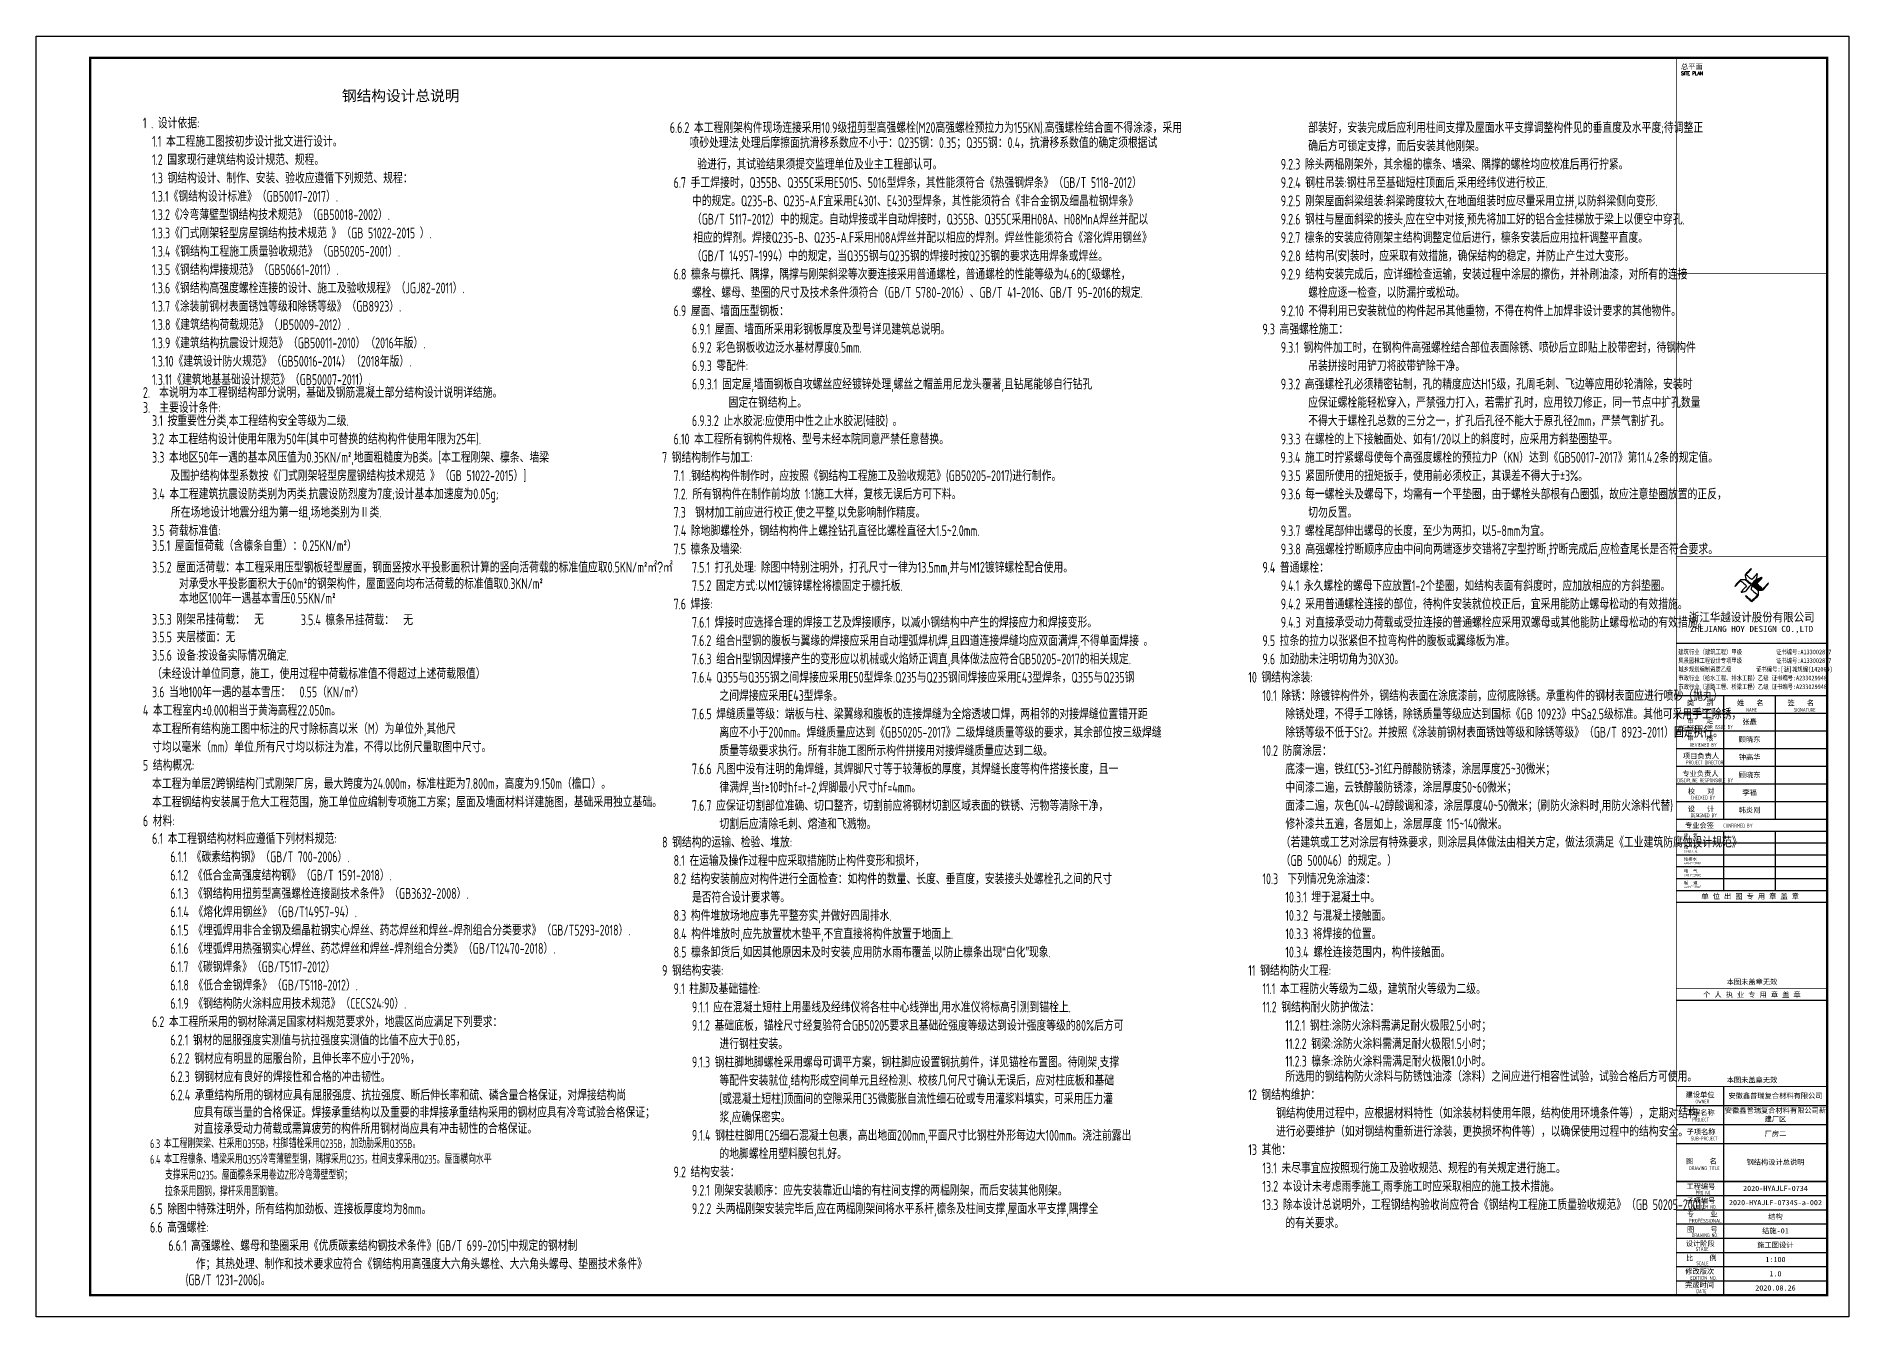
# Model space of a CAD drawing. Header units: millimetres. Extents: x 6950065 to 7140129, y 16284814 to 19754034.
# Drawn here: x 6955997 to 7040097, y 19035946 to 19095346 of the extents above; entities that cross this region are included whole.
import ezdxf
from ezdxf.enums import TextEntityAlignment as Align

# ---------------------------------------------------------------- set-up
doc = ezdxf.new("R2010")
doc.units = ezdxf.units.MM
doc.header["$LTSCALE"] = 1500
doc.header["$MEASUREMENT"] = 0
for name, color, linetype in [('C型钢', 6, 'Continuous'), ('PUB_TITLE', 4, 'Continuous'), ('TK', 4, 'Continuous'), ('USER', 3, 'Continuous')]:
    doc.layers.add(name, color=color, linetype=linetype)
doc.styles.add('-宋体', font='', dxfattribs={"width": 0.8})
doc.styles.add('11', font='')
doc.styles.add('HT', font='simhei.ttf', dxfattribs={"width": 0.7})
doc.styles.add('ROMANS', font='romans', dxfattribs={"width": 0.65, "height": 231.275})
doc.styles.add('TSSD_REIN', font='tssdeng.shx', dxfattribs={"width": 0.7, "bigfont": 'tssdchn.shx'})
doc.styles.add('图签宋体', font='', dxfattribs={"height": 300})
doc.styles.add('图签黑体', font='simhei.ttf', dxfattribs={"height": 550})
doc.styles.get('-宋体').set_extended_font_data('SimSun')
doc.styles.get('11').set_extended_font_data('SimSun')
doc.styles.get('图签宋体').set_extended_font_data('NSimSun')

msp = doc.modelspace()

# ---------------------------------------------------------------- texts
at = {"style": '11'}
msp.add_text('钢结构设计总说明', height=500, dxfattribs=at).set_placement((6970179.4, 19092337))
at = {"color": 145, "style": 'TSSD_REIN', "width": 0.7}
for s, p in [('1 . 设计依据:', (6960947.2, 19091071.5)), ('2.  本说明为本工程钢结构部分说明，基础及钢筋混凝土部分结构设计说明详结施。', (6960947.2, 19078572.5)), ('3.  主要设计条件:', (6960947.2, 19077873.5)), ('7 钢结构制作与加工:', (6985036.4, 19075560.5)), ('10 钢结构涂装:', (7012235.7, 19065360.5)), ('5 结构概况:', (6960947.2, 19061279.9)), ('6 材料:', (6960947.2, 19058699.2)), ('8 钢结构的运输、检验、堆放:', (6985036.4, 19057710.5)), ('9 钢结构安装:', (6985036.4, 19051760.5)), ('11 钢结构防火工程:', (7012235.7, 19051760.5)), ('12 钢结构维护：', (7012235.7, 19045997.2)), ('13 其他：', (7012235.7, 19043447.2))]:
    msp.add_text(s, height=500, dxfattribs=at).set_placement(p)
at = {"style": 'TSSD_REIN', "width": 0.7}
for s, p in [('1.1 本工程施工图按初步设计批文进行设计。', (6961371.8, 19090221.5)), ('    6.6.2 本工程刚架构件现场连接采用10.9级扭剪型高强螺栓(M20高强螺栓预拉力为155KN).高强螺栓结合面不得涂漆，采用', (6984544.1, 19090860.5)), ('          部装好，安装完成后应利用柱间支撑及屋面水平支撑调整构件见的垂直度及水平度;待调整正', (7012892.4, 19090860.5)), ('1.2 国家现行建筑结构设计规范、规程。', (6961371.8, 19089371.5)), ('          确后方可锁定支撑，而后安装其他刚架。', (7012892.4, 19090010.5)), ('1.3 钢结构设计、制作、安装、验收应遵循下列规范、规程：', (6961371.8, 19088521.5)), ('          验进行，其试验结果须提交监理单位及业主工程部认可。', (6984544.1, 19089160.5)), ('    9.2.3 除头两榀刚架外，其余榀的檩条、墙梁、隅撑的螺栓均应校准后再行拧紧。', (7012892.4, 19089160.5)), ('1.3.1《钢结构设计标准》（GB50017-2017）.', (6961371.8, 19087671.5)), ('6.7 手工焊接时，Q355B、Q355C采用E5015、5016型焊条，其性能须符合《热强钢焊条》（GB/T 5118-2012）', (6985571.1, 19088310.5)), ('    9.2.4 钢柱吊装:钢柱吊至基础短柱顶面后,采用经纬仪进行校正.', (7012892.4, 19088310.5)), ('1.3.2《冷弯薄壁型钢结构技术规范》（GB50018-2002）.', (6961371.8, 19086821.5)), ('    中的规定。Q235-B、Q235-A.F宜采用E4301、E4303型焊条，其性能须符合《非合金钢及细晶粒钢焊条》', (6985571.1, 19087460.5)), ('    9.2.5 刚架屋面斜梁组装:斜梁跨度较大,在地面组装时应尽量采用立拼,以防斜梁侧向变形.', (7012892.4, 19087460.5)), ('1.3.3《门式刚架轻型房屋钢结构技术规范 》（GB 51022-2015 ）.', (6961371.8, 19085971.5)), ('    （GB/T 5117-2012）中的规定。自动焊接或半自动焊接时，Q355B、Q355C采用H08A、H08MnA焊丝并配以', (6985571.1, 19086610.5)), ('    9.2.6 钢柱与屋面斜梁的接头,应在空中对接,预先将加工好的铝合金挂梯放于梁上以便空中穿孔.', (7012892.4, 19086610.5)), ('1.3.4《钢结构工程施工质量验收规范》（GB50205-2001）.', (6961371.8, 19085121.5)), ('    相应的焊剂。焊接Q235-B、Q235-A.F采用H08A焊丝并配以相应的焊剂。焊丝性能须符合《溶化焊用钢丝》', (6985631.1, 19085760.5)), ('    9.2.7 檩条的安装应待刚架主结构调整定位后进行，檩条安装后应用拉杆调整平直度。', (7012892.4, 19085760.5)), ('1.3.5《钢结构焊接规范》（GB50661-2011）.', (6961371.8, 19084271.5)), ('   （GB/T 14957-1994）中的规定，当Q355钢与Q235钢的焊接时按Q235钢的要求选用焊条或焊丝。', (6985776.6, 19084910.5)), ('    9.2.8 结构吊(安)装时，应采取有效措施，确保结构的稳定，并防止产生过大变形。', (7012892.4, 19084910.5)), ('1.3.6《钢结构高强度螺栓连接的设计、施工及验收规程》（JGJ82-2011）.', (6961371.8, 19083421.5)), ('6.8 檩条与檩托、隅撑，隅撑与刚架斜梁等次要连接采用普通螺栓，普通螺栓的性能等级为4.6的C级螺栓，', (6985571.1, 19084060.5)), ('    9.2.9 结构安装完成后，应详细检查运输，安装过程中涂层的擦伤，并补刷油漆，对所有的连接', (7012892.4, 19084060.5)), ('1.3.7《涂装前钢材表面锈蚀等级和除锈等级》（GB8923）.', (6961371.8, 19082571.5)), ('    螺栓、螺母、垫圈的尺寸及技术条件须符合（GB/T 5780-2016）、GB/T 41-2016、GB/T 95-2016的规定.', (6985571.1, 19083210.5)), ('          螺栓应逐一检查，以防漏拧或松动。', (7012892.4, 19083210.5)), ('6.9 屋面、墙面压型钢板：', (6985571.1, 19082360.5)), ('    9.2.10 不得利用已安装就位的构件起吊其他重物，不得在构件上加焊非设计要求的其他物件。', (7012892.4, 19082360.5)), ('1.3.8《建筑结构荷载规范》（JB50009-2012）.', (6961371.8, 19081721.5)), ('9.3 高强螺栓施工：', (7012892.4, 19081510.5)), ('1.3.9《建筑结构抗震设计规范》（GB50011-2010）（2016年版）.', (6961371.8, 19080871.5)), ('    9.3.1 钢构件加工时，在钢构件高强螺栓结合部位表面除锈、喷砂后立即贴上胶带密封，待钢构件', (7012892.4, 19080660.5)), ('1.3.10《建筑设计防火规范》（GB50016-2014）（2018年版）.', (6961371.8, 19080021.5)), ('    6.9.3 零配件:', (6985571.1, 19079810.5)), ('          吊装拼接时用铲刀将胶带铲除干净。', (7012892.4, 19079810.5)), ('1.3.11《建筑地基基础设计规范》（GB50007-2011）.', (6961371.8, 19079171.5)), ('    6.9.3.1 固定屋,墙面钢板自攻螺丝应经镀锌处理,螺丝之帽盖用尼龙头覆著,且钻尾能够自行钻孔', (6985571.1, 19078960.5)), ('    9.3.2 高强螺栓孔必须精密钻制，孔的精度应达H15级，孔周毛刺、飞边等应用砂轮清除，安装时', (7012892.4, 19078960.5)), ('            固定在钢结构上。', (6985571.1, 19078110.5)), ('          应保证螺栓能轻松穿入，严禁强力打入，若需扩孔时，应用铰刀修正，同一节点中扩孔数量', (7012892.4, 19078110.5)), ('    6.9.3.2 止水胶泥:应使用中性之止水胶泥(硅胶) 。', (6985571.1, 19077260.5)), ('          不得大于螺栓孔总数的三分之一，扩孔后孔径不能大于原孔径2mm，严禁气割扩孔。', (7012892.4, 19077260.5)), ('6.10 本工程所有钢构件规格、型号未经本院同意严禁任意替换。', (6985571.1, 19076410.5)), ('    9.3.3 在螺栓的上下接触面处、如有1/20以上的斜度时，应采用方斜垫圈垫平。', (7012892.4, 19076410.5)), ('   9.3.4 施工时拧紧螺母使每个高强度螺栓的预拉力P（KN）达到《GB50017-2017》第11.4.2条的规定值。', (7013090.8, 19075560.5)), ('7.1 .钢结构构件制作时，应按照《钢结构工程施工及验收规范》(GB50205-2017)进行制作。', (6985571.1, 19074710.5)), ('    9.3.5 紧固所使用的扭矩扳手，使用前必须校正，其误差不得大于%%P3%%%。', (7012892.4, 19074710.5)), ('7.2. 所有钢构件在制作前均放 1:1施工大样，复核无误后方可下料。', (6985571.1, 19073860.5)), ('    9.3.6 每一螺栓头及螺母下，均需有一个平垫圈，由于螺栓头部根有凸圈弧，故应注意垫圈放置的正反，', (7012892.4, 19073860.5)), ('7.3  钢材加工前应进行校正,使之平整,以免影响制作精度。', (6985571.1, 19073010.5)), ('          切勿反置。', (7012892.4, 19073010.5)), ('3.5 荷载标准值:', (6961371.8, 19072167.5)), ('7.4 除地脚螺栓外，钢结构构件上螺拴钻孔直径比螺栓直径大1.5~2.0mm.', (6985571.1, 19072160.5)), ('    9.3.7 螺栓尾部伸出螺母的长度，至少为两扣，以5-8mm为宜。', (7012892.4, 19072160.5)), ('7.5 檩条及墙梁:', (6985571.1, 19071310.5)), ('    9.3.8 高强螺栓拧断顺序应由中间向两端逐步交错将Z字型拧断,拧断完成后,应检查尾长是否符合要求。', (7012892.4, 19071310.5)), ('    7.5.1 打孔处理: 除图中特别注明外，打孔尺寸一律为13.5mm,并与M12镀锌螺栓配合使用。', (6985571.1, 19070460.5)), ('9.4 普通螺栓：', (7012892.4, 19070460.5)), ('    7.5.2 固定方式:以M12镀锌螺栓将檩固定于檩托板.', (6985571.1, 19069610.5)), ('    9.4.1 永久螺栓的螺母下应放置1-2个垫圈，如结构表面有斜度时，应加放相应的方斜垫圈。', (7012892.4, 19069610.5)), ('7.6 焊接:', (6985571.1, 19068760.5)), ('    9.4.2 采用普通螺栓连接的部位，待构件安装就位校正后，宜采用能防止螺母松动的有效措施。', (7012892.4, 19068760.5)), ('    7.6.1 焊接时应选择合理的焊接工艺及焊接顺序，以减小钢结构中产生的焊接应力和焊接变形。', (6985571.1, 19067910.5)), ('    9.4.3 对直接承受动力荷载或受拉连接的普通螺栓应采用双螺母或其他能防止螺母松动的有效措施。', (7012892.4, 19067910.5)), ('    7.6.2 组合H型钢的腹板与翼缘的焊接应采用自动埋弧焊机焊,且四道连接焊缝均应双面满焊,不得单面焊接 。', (6985571.1, 19067060.5)), ('9.5 拉条的拉力以张紧但不拉弯构件的腹板或翼缘板为准。', (7012892.4, 19067060.5)), ('    7.6.3 组合H型钢因焊接产生的变形应以机械或火焰矫正调直,具体做法应符合GB50205-2017的相关规定.', (6985571.1, 19066210.5)), ('9.6 加劲肋未注明切角为30X30。', (7012892.4, 19066210.5)), ('（未经设计单位同意，施工，使用过程中荷载标准值不得超过上述荷载限值）', (6961371.8, 19065529.9)), ('    7.6.4 Q355与Q355钢之间焊接应采用E50型焊条.Q235与Q235钢间焊接应采用E43型焊条，Q355与Q235钢', (6985571.1, 19065360.5)), ('          之间焊接应采用E43型焊条。', (6985571.1, 19064510.5)), ('10.1 除锈：除镀锌构件外，钢结构表面在涂底漆前，应彻底除锈。承重构件的钢材表面应进行喷砂（抛丸）', (7012892.4, 19064510.5)), ('    7.6.5 焊缝质量等级：端板与柱、梁翼缘和腹板的连接焊缝为全熔透坡口焊，两相邻的对接焊缝位置错开距', (6985571.1, 19063660.5)), ('     除锈处理，不得手工除锈，除锈质量等级应达到国标《GB 10923》中Sa2.5级标准。其他可采用手工除锈，', (7012892.4, 19063660.5)), ('本工程所有结构施工图中标注的尺寸除标高以米（M）为单位外,其他尺', (6961371.8, 19062979.9)), ('          离应不小于200mm。焊缝质量应达到《GB50205-2017》二级焊缝质量等级的要求，其余部位按三级焊缝', (6985571.1, 19062810.5)), ('     除锈等级不低于St2。并按照《涂装前钢材表面锈蚀等级和除锈等级》（GB/T 8923-2011）固定执行。', (7012892.4, 19062810.5)), ('寸均以毫米（mm）单位.所有尺寸均以标注为准，不得以比例尺量取图中尺寸。', (6961371.8, 19062129.9)), ('          质量等级要求执行。所有非施工图所示构件拼接用对接焊缝质量应达到二级。', (6985571.1, 19061960.5)), ('10.2 防腐涂层：', (7012892.4, 19061960.5)), ('    7.6.6 凡图中没有注明的角焊缝，其焊脚尺寸等于较薄板的厚度，其焊缝长度等构件搭接长度，且一', (6985571.1, 19061110.5)), ('     底漆一遍，铁红C53-31红丹醇酸防锈漆，涂层厚度25~30微米；', (7012892.4, 19061110.5)), ('          律满焊,当t\x9310时hf=t-2,焊脚最小尺寸hf=4mm。', (6985571.1, 19060260.5)), ('     中间漆二遍，云铁醇酸防锈漆，涂层厚度50~60微米；', (7012892.4, 19060260.5)), ('    7.6.7 应保证切割部位准确、切口整齐，切割前应将钢材切割区域表面的铁锈、污物等清除干净，', (6985571.1, 19059410.5)), ('     面漆二遍，灰色C04-42醇酸调和漆，涂层厚度40~50微米；(刷防火涂料时,用防火涂料代替)', (7012892.4, 19059410.5)), ('          切割后应清除毛刺、熔渣和飞溅物。', (6985571.1, 19058560.5)), ('     修补漆共五遍，各层如上，涂层厚度 115~140微米。', (7012892.4, 19058560.5)), ('6.1 本工程钢结构材料应遵循下列材料规范:', (6961371.8, 19057879.9)), ('    （若建筑或工艺对涂层有特殊要求，则涂层具体做法由相关方定，做法须满足《工业建筑防腐蚀设计规范》', (7012892.4, 19057710.5)), ('    6.1.1 《碳素结构钢》（GB/T 700-2006）.', (6961371.8, 19057029.9)), ('8.1 在运输及操作过程中应采取措施防止构件变形和损坏，', (6985571.1, 19056860.5)), ('    （GB 500046）的规定。）', (7012892.4, 19056860.5)), ('8.2 结构安装前应对构件进行全面检查：如构件的数量、长度、垂直度，安装接头处螺栓孔之间的尺寸', (6985571.1, 19056010.5)), ('10.3  下列情况免涂油漆：', (7012892.4, 19056010.5)), ('    6.1.3 《钢结构用扭剪型高强螺栓连接副技术条件》（GB3632-2008）.', (6961371.8, 19055329.9)), ('    是否符合设计要求等。', (6985571.1, 19055160.5)), ('     10.3.1 埋于混凝土中。', (7012892.4, 19055160.5)), ('    6.1.4 《熔化焊用钢丝》（GB/T14957-94）.', (6961371.8, 19054479.9)), ('8.3 构件堆放场地应事先平整夯实,并做好四周排水.', (6985571.1, 19054310.5)), ('     10.3.2 与混凝土接触面。', (7012892.4, 19054310.5)), ('8.4 构件堆放时,应先放置枕木垫平,不宜直接将构件放置于地面上.', (6985571.1, 19053460.5)), ('     10.3.3 将焊接的位置。', (7012892.4, 19053460.5)), ('8.5 檩条卸货后,如因其他原因未及时安装,应用防水雨布覆盖,以防止檩条出现“白化”现象.', (6985571.1, 19052610.5)), ('     10.3.4 螺栓连接范围内，构件接触面。', (7012892.4, 19052610.5)), ('    6.1.7 《碳钢焊条》（GB/T5117-2012）', (6961371.8, 19051929.9)), ('    6.1.8 《低合金钢焊条》（GB/T5118-2012）.', (6961371.8, 19051079.9)), ('9.1 柱脚及基础锚栓:', (6985571.1, 19050910.5)), ('    6.1.9 《钢结构防火涂料应用技术规范》（CECS24:90）.', (6961371.8, 19050229.9)), ('    9.1.1 应在混凝土短柱上用墨线及经纬仪将各柱中心线弹出,用水准仪将标高引测到锚栓上.', (6985571.1, 19050060.5)), ('11.2 钢结构耐火防护做法：', (7012892.4, 19050060.5)), ('6.2 本工程所采用的钢材除满足国家材料规范要求外，地震区尚应满足下列要求：', (6961371.8, 19049379.9)), ('    9.1.2 基础底板，锚栓尺寸经复验符合GB50205要求且基础砼强度等级达到设计强度等级的80%%%后方可', (6985571.1, 19049210.5)), ('    6.2.1 钢材的屈服强度实测值与抗拉强度实测值的比值不应大于0.85，', (6961371.8, 19048529.9)), ('          进行钢柱安装。', (6985571.1, 19048360.5)), ('    6.2.2 钢材应有明显的屈服台阶，且伸长率不应小于20％，', (6961371.8, 19047679.9)), ('    6.2.3 钢钢材应有良好的焊接性和合格的冲击韧性。', (6961371.8, 19046829.9)), ('          等配件安装就位,结构形成空间单元且经检测、校核几何尺寸确认无误后，应对柱底板和基础', (6985571.1, 19046660.5)), ('     所选用的钢结构防火涂料与防锈蚀油漆（涂料）之间应进行相容性试验，试验合格后方可使用。', (7012892.4, 19046847.2)), ('          (或混凝土短柱)顶面间的空隙采用C35微膨胀自流性细石砼或专用灌浆料填实，可采用压力灌', (6985571.1, 19045810.5)), ('          浆,应确保密实。', (6985571.1, 19044960.5)), ('   钢结构使用过程中，应根据材料特性（如涂装材料使用年限，结构使用环境条件等），定期对结构', (7012892.4, 19045147.2)), ('    9.1.4 钢柱柱脚用C25细石混凝土包裹，高出地面200mm,平面尺寸比钢柱外形每边大100mm。浇注前露出', (6985571.1, 19044110.5)), ('   进行必要维护（如对钢结构重新进行涂装，更换损坏构件等），以确保使用过程中的结构安全。', (7012892.4, 19044297.2)), ('          的地脚螺栓用塑料膜包扎好。', (6985571.1, 19043260.5)), ('9.2 结构安装：', (6985571.1, 19042410.5)), ('13.1 未尽事宜应按照现行施工及验收规范、规程的有关规定进行施工。', (7012892.4, 19042597.2)), ('    9.2.1 刚架安装顺序：应先安装靠近山墙的有柱间支撑的两榀刚架，而后安装其他刚架。', (6985571.1, 19041560.5)), ('13.2 本设计未考虑雨季施工,雨季施工时应采取相应的施工技术措施。', (7012892.4, 19041747.2)), ('6.5 除图中特殊注明外，所有结构加劲板、连接板厚度均为8mm。', (6961276.7, 19040700.1)), ('    9.2.2 头两榀刚架安装完毕后,应在两榀刚架间将水平系杆,檩条及柱间支撑,屋面水平支撑,隅撑全', (6985571.1, 19040710.5)), ('13.3 除本设计总说明外，工程钢结构验收尚应符合《钢结构工程施工质量验收规范》（GB 50205-2001）', (7012892.4, 19040897.2)), ('6.6 高强螺栓:', (6961276.7, 19039850.1)), ('     的有关要求。', (7012892.4, 19040047.2)), ('    6.6.1 高强螺栓、螺母和垫圈采用《优质碳素结构钢技术条件》(GB/T 699-2015)中规定的钢材制', (6961276.7, 19039000.1)), ('          作；其热处理、制作和技术要求应符合《钢结构用高强度大六角头螺栓、大六角头螺母、垫圈技术条件》', (6961276.7, 19038150.1)), ('(GB/T 1231-2006)。', (6962931.2, 19037407))]:
    msp.add_text(s, height=500, dxfattribs=at).set_placement(p)
msp.add_text('喷砂处理法,处理后摩擦面抗滑移系数应不小于：Q235钢：0.35；Q355钢：0.4，抗滑移系数值的确定须根据试', height=500, dxfattribs=at).set_placement((6986307.9, 19090010.5), align=Align.BOTTOM_LEFT)
at = {"color": 6, "style": 'TSSD_REIN', "width": 0.7}
for s, p in [('    6.1.2 《低合金高强度结构钢》（GB/T 1591-2018）.', (6961371.8, 19056179.9)), ('    6.1.5 《埋弧焊用非合金钢及细晶粒钢实心焊丝、药芯焊丝和焊丝-焊剂组合分类要求》（GB/T5293-2018）.', (6961371.8, 19053629.9)), ('    6.1.6 《埋弧焊用热强钢实心焊丝、药芯焊丝和焊丝-焊剂组合分类》（GB/T12470-2018）.', (6961371.8, 19052779.9))]:
    msp.add_text(s, height=500, dxfattribs=at).set_placement(p)
at = {"color": 2, "style": 'TSSD_REIN', "width": 0.7}
for s, p in [('    6.2.4 承重结构所用的钢材应具有屈服强度、抗拉强度、断后伸长率和硫、磷含量合格保证，对焊接结构尚', (6961371.8, 19045979.9)), ('应具有碳当量的合格保证。焊接承重结构以及重要的非焊接承重结构采用的钢材应具有冷弯试验合格保证；', (6963313.7, 19045179.9)), ('对直接承受动力荷载或需算疲劳的构件所用钢材尚应具有冲击韧性的合格保证。 ', (6963313.7, 19044432.3))]:
    msp.add_text(s, height=500, dxfattribs=at).set_placement(p)
at = {"layer": 'USER', "style": 'TSSD_REIN', "width": 0.7}
for s, height, p in [('    6.9.1 屋面、墙面所采用彩钢板厚度及型号详见建筑总说明。', 500, (6985571.1, 19081510.5)), ('    6.9.2 彩色钢板收边泛水基材厚度0.5mm.', 500, (6985571.1, 19080660.5)), ('3.1 按重要性分类,本工程结构安全等级为二级.', 500, (6961371.8, 19077267.5)), ('3.2 本工程结构设计使用年限为50年(其中可替换的结构构件使用年限为25年).', 500, (6961371.8, 19076417.5)), ('3.3 本地区50年一遇的基本风压值为0.35KN/m\x8c2\x8d,地面粗糙度为B类。[本工程刚架、檩条、墙梁', 500, (6961371.8, 19075567.5)), ('    及围护结构体型系数按《门式刚架轻型房屋钢结构技术规范 》（GB 51022-2015）]', 500, (6961371.8, 19074717.5)), ('3.4 本工程建筑抗震设防类别为丙类.抗震设防烈度为7度;设计基本加速度为0.05g;', 500, (6961371.8, 19073867.5)), ('所在场地设计地震分组为第一组,场地类别为Ⅱ类.', 500, (6962244.3, 19073017.5)), ('3.5.2 屋面活荷载：本工程采用压型钢板轻型屋面，钢面竖按水平投影面积计算的竖向活荷载的标准值应取0.5KN/m\x8c2㎡\x8c㎡', 500, (6961371.8, 19070467.5)), ('对承受水平投影面积大于60m\x8c2\x8d的钢架构件，屋面竖向均布活荷载的标准值取0.3KN/m\x8c2\x8d', 500, (6962622.7, 19069706.5)), ('本地区100年一遇基本雪压0.55KN/m\x8c2\x8d', 500, (6962622.7, 19069026.8)), ('3.5.3 刚架吊挂荷载：  无  ', 500, (6961371.8, 19068047.7)), ('3.5.4 檩条吊挂荷载：  无 ', 500, (6968275.9, 19068025.6)), ('3.5.5 夹层楼面：无', 500, (6961371.8, 19067227.9)), ('3.5.6 设备:按设备实际情况确定.', 500, (6961371.8, 19066379.9)), ('3.6 当地100年一遇的基本雪压：  0.55（KN/m\x8c2\x8d）', 500, (6961371.8, 19064679.9)), ('11.1 本工程防火等级为二级，建筑耐火等级为二级。', 500, (7012892.4, 19050910.5)), ('     11.2.1 钢柱:涂防火涂料需满足耐火极限2.5小时；', 500, (7012892.4, 19049210.5)), ('     11.2.2 钢梁:涂防火涂料需满足耐火极限1.5小时；', 500, (7012892.4, 19048360.5)), ('    9.1.3 钢柱脚地脚螺栓采用螺母可调平方案，钢柱脚应设置钢抗剪件，详见锚栓布置图。待刚架,支撑', 500, (6985571.1, 19047510.5)), ('     11.2.3 檩条:涂防火涂料需满足耐火极限1.0小时。', 500, (7012892.4, 19047551.3)), ('6.3 本工程刚架梁、柱采用Q355B，柱脚锚栓采用Q235B，加劲肋采用Q355B。', 400, (6961276.7, 19043774.1)), ('6.4 本工程檩条、墙梁采用Q355冷弯薄壁型钢，隅撑采用Q235，柱间支撑采用Q235。屋面横向水平', 400, (6961276.7, 19043046.4)), ('    支撑采用Q235。屋面檩条采用卷边Z形冷弯薄壁型钢；', 400, (6961276.7, 19042314.7)), ('    拉条采用圆钢，撑杆采用圆钢管。', 400, (6961276.7, 19041550.1))]:
    msp.add_text(s, height=height, dxfattribs=at).set_placement(p)
msp.add_text('3.5.1 屋面恒荷载（含檩条自重）：0.25KN/m\x8c2\x8d）', height=500, dxfattribs=at).set_placement((6961371.8, 19071317.5), align=Align.BOTTOM_LEFT)
at = {"layer": 'USER', "color": 1, "style": 'TSSD_REIN', "width": 0.7}
for s, p in [('4 本工程室内±0.000相当于黄海高程22.050m。', (6960947.2, 19063829.9)), ('本工程为单层2跨钢结构门式刚架厂房，最大跨度为24.000m，标准柱距为7.800m，高度为9.150m（檐口）。', (6961371.8, 19060429.9)), ('本工程钢结构安装属于危大工程范围，施工单位应编制专项施工方案；屋面及墙面材料详建施图，基础采用独立基础。', (6961371.8, 19059579.9))]:
    msp.add_text(s, height=500, dxfattribs=at).set_placement(p)

# ---------------------------------------------------------------- blocks, each defined once
blk = doc.blocks.new('A$C053D6479')
at = {"layer": 'PUB_TITLE'}
h = blk.add_hatch(color=256, dxfattribs=at)
h.dxf.hatch_style = 1
edge = h.paths.add_edge_path()
edge.add_spline(control_points=[(1026, 827), (1105, 920), (1188, 1008), (1266, 1102)], knot_values=[13, 13, 13, 13, 14, 14, 14, 14], degree=3, periodic=0)
edge.add_spline(control_points=[(1266, 1102), (1258, 1111), (1249, 1119), (1239, 1116)], knot_values=[12, 12, 12, 12, 13, 13, 13, 13], degree=3, periodic=0)
edge.add_spline(control_points=[(1239, 1116), (1210, 1107), (1179, 1092), (1144, 1077)], knot_values=[11, 11, 11, 11, 12, 12, 12, 12], degree=3, periodic=0)
edge.add_spline(control_points=[(1144, 1077), (1109, 1063), (1069, 1053), (1047, 1038)], knot_values=[10, 10, 10, 10, 11, 11, 11, 11], degree=3, periodic=0)
edge.add_spline(control_points=[(1047, 1038), (1028, 1026), (1007, 992), (991, 972)], knot_values=[9, 9, 9, 9, 10, 10, 10, 10], degree=3, periodic=0)
edge.add_spline(control_points=[(991, 972), (942, 913), (899, 868), (849, 810)], knot_values=[8, 8, 8, 8, 9, 9, 9, 9], degree=3, periodic=0)
edge.add_spline(control_points=[(849, 810), (842, 801), (822, 776), (822, 775)], knot_values=[7, 7, 7, 7, 8, 8, 8, 8], degree=3, periodic=0)
edge.add_spline(control_points=[(822, 775), (823, 771), (848, 752), (859, 744)], knot_values=[6, 6, 6, 6, 7, 7, 7, 7], degree=3, periodic=0)
edge.add_spline(control_points=[(859, 744), (949, 670), (1035, 592), (1122, 521)], knot_values=[5, 5, 5, 5, 6, 6, 6, 6], degree=3, periodic=0)
edge.add_spline(control_points=[(1122, 521), (1153, 527), (1185, 530), (1217, 533)], knot_values=[4, 4, 4, 4, 5, 5, 5, 5], degree=3, periodic=0)
edge.add_spline(control_points=[(1217, 533), (1246, 535), (1293, 532), (1316, 542)], knot_values=[3, 3, 3, 3, 4, 4, 4, 4], degree=3, periodic=0)
edge.add_spline(control_points=[(1316, 542), (1327, 547), (1338, 565), (1349, 579)], knot_values=[2, 2, 2, 2, 3, 3, 3, 3], degree=3, periodic=0)
edge.add_spline(control_points=[(1349, 579), (1423, 670), (1507, 759), (1572, 848)], knot_values=[1, 1, 1, 1, 2, 2, 2, 2], degree=3, periodic=0)
edge.add_spline(control_points=[(1572, 848), (1564, 852), (1561, 861), (1551, 862)], knot_values=[0, 0, 0, 0, 1, 1, 1, 1], degree=3, periodic=0)
edge.add_spline(control_points=[(1551, 862), (1469, 769), (1393, 671), (1310, 579)], knot_values=[15, 15, 15, 15, 16, 16, 16, 16], degree=3, periodic=0)
edge.add_spline(control_points=[(1310, 579), (1216, 662), (1118, 742), (1026, 827)], knot_values=[14, 14, 14, 14, 15, 15, 15, 15], degree=3, periodic=0)
at = {"layer": 'TK'}
for points, knots in [([(555, 949), (624, 891), (699, 833), (760, 773), (689, 691), (614, 604), (539, 517), (529, 505), (516, 487), (506, 482), (492, 475), (469, 472), (452, 467), (416, 456), (383, 448), (342, 438), (323, 433), (297, 422), (293, 440), (291, 452), (313, 470), (322, 480), (400, 566), (477, 652), (553, 736), (460, 815), (366, 894), (270, 970), (183, 883), (101, 791), (16, 703), (-18, 714), (9, 735), (28, 755), (103, 838), (192, 930), (266, 1005), (319, 1009), (387, 1005), (442, 1007), (456, 1008), (472, 1011), (485, 1007), (507, 1000), (534, 967), (555, 949)], [0, 0, 0, 0, 1, 1, 1, 2, 2, 2, 3, 3, 3, 4, 4, 4, 5, 5, 5, 6, 6, 6, 7, 7, 7, 8, 8, 8, 9, 9, 9, 10, 10, 10, 11, 11, 11, 12, 12, 12, 13, 13, 13, 14, 14, 14, 15, 15, 15, 15]), ([(1031, 1298), (1066, 1286), (1054, 1262), (1045, 1224), (1036, 1188), (1031, 1158), (1024, 1121), (1020, 1104), (1017, 1085), (1012, 1071), (1004, 1052), (976, 1026), (956, 1003), (906, 946), (866, 899), (814, 839), (806, 829), (789, 806), (787, 806), (777, 804), (728, 856), (719, 864), (651, 922), (580, 978), (514, 1036), (509, 1106), (488, 1176), (479, 1247), (570, 1343), (663, 1436), (758, 1526), (764, 1523), (768, 1518), (774, 1515), (693, 1422), (599, 1343), (520, 1249), (607, 1171), (698, 1096), (789, 1021), (874, 1109), (950, 1206), (1031, 1298)], [0, 0, 0, 0, 1, 1, 1, 2, 2, 2, 3, 3, 3, 4, 4, 4, 5, 5, 5, 6, 6, 6, 7, 7, 7, 8, 8, 8, 9, 9, 9, 10, 10, 10, 11, 11, 11, 12, 12, 12, 13, 13, 13, 14, 14, 14, 14]), ([(1551, 862), (1561, 861), (1564, 852), (1572, 848), (1507, 759), (1423, 670), (1349, 579), (1338, 565), (1327, 547), (1316, 542), (1293, 532), (1246, 535), (1217, 533), (1185, 530), (1153, 527), (1122, 521), (1035, 592), (949, 670), (859, 744), (848, 752), (823, 771), (822, 775), (822, 776), (842, 801), (849, 810), (899, 868), (942, 913), (991, 972), (1007, 992), (1028, 1026), (1047, 1038), (1069, 1053), (1109, 1063), (1144, 1077), (1179, 1092), (1210, 1107), (1239, 1116), (1249, 1119), (1258, 1111), (1266, 1102), (1188, 1008), (1105, 920), (1026, 827), (1118, 742), (1216, 662), (1310, 579), (1393, 671), (1469, 769), (1551, 862)], [0, 0, 0, 0, 1, 1, 1, 2, 2, 2, 3, 3, 3, 4, 4, 4, 5, 5, 5, 6, 6, 6, 7, 7, 7, 8, 8, 8, 9, 9, 9, 10, 10, 10, 11, 11, 11, 12, 12, 12, 13, 13, 13, 14, 14, 14, 15, 15, 15, 16, 16, 16, 16]), ([(1097, 490), (1100, 425), (1106, 361), (1107, 294), (1018, 207), (925, 121), (830, 33), (818, 21), (800, 0), (787, 0), (768, -1), (725, 49), (712, 60), (662, 103), (616, 143), (568, 186), (545, 207), (518, 224), (499, 250), (501, 259), (511, 261), (516, 267), (609, 192), (696, 111), (785, 33), (883, 118), (977, 208), (1070, 298), (992, 373), (892, 456), (803, 534), (791, 544), (768, 561), (766, 569), (761, 588), (776, 634), (780, 655), (785, 690), (788, 721), (795, 746), (897, 661), (998, 576), (1097, 490)], [0, 0, 0, 0, 1, 1, 1, 2, 2, 2, 3, 3, 3, 4, 4, 4, 5, 5, 5, 6, 6, 6, 7, 7, 7, 8, 8, 8, 9, 9, 9, 10, 10, 10, 11, 11, 11, 12, 12, 12, 13, 13, 13, 14, 14, 14, 14])]:
    blk.add_open_spline(points, degree=3, knots=knots, dxfattribs=at)
blk = doc.blocks.new('GeYuanFrame_32007466', base_point=(20.09, 4.53))
at = {"layer": 'PUB_TITLE'}
for points in [[(803.09, 235.33), (803.09, 292.73)], [(827.09, 235.33), (827.09, 292.73)], [(803.09, 202.33), (803.09, 229.83)], [(827.09, 202.33), (827.09, 229.83)], [(803.09, 14.53), (803.09, 111.33)]]:
    blk.add_lwpolyline(points, dxfattribs=at)
at = {"layer": 'TK'}
for p, q in [((781.09, 316.93), (851.09, 316.93)), ((781.09, 284.53), (851.09, 284.53)), ((781.09, 276.33), (851.09, 276.33)), ((781.09, 268.13), (851.09, 268.13)), ((781.09, 259.93), (851.09, 259.93)), ((781.09, 251.73), (851.09, 251.73)), ((781.09, 243.53), (851.09, 243.53)), ((781.09, 235.33), (851.09, 235.33)), ((781.09, 235.33), (851.09, 235.33)), ((781.09, 102.53), (851.09, 102.53)), ((781.09, 93.73), (851.09, 93.73)), ((781.09, 84.93), (803.09, 84.93)), ((781.09, 84.93), (851.09, 84.93)), ((781.09, 67.37), (851.09, 67.37)), ((781.09, 67.33), (851.09, 67.33)), ((781.09, 60.77), (851.09, 60.77)), ((781.09, 54.17), (851.09, 54.17)), ((781.09, 47.57), (851.09, 47.57)), ((781.09, 40.97), (851.09, 40.97)), ((781.09, 34.37), (851.09, 34.37)), ((781.09, 27.77), (851.09, 27.77)), ((781.09, 21.17), (851.09, 21.17)), ((781.09, 14.53), (851.09, 14.53))]:
    blk.add_line(p, q, dxfattribs=at)
blk.add_lwpolyline([(20.09, 4.53), (20.09, 598.53), (861.09, 598.53), (861.09, 4.53)], close=True, dxfattribs=at)
at = {"layer": 'TK', "const_width": 1}
blk.add_lwpolyline([(45.09, 588.53), (851.09, 588.53), (851.09, 14.53), (45.09, 14.53)], close=True, dxfattribs=at)
at = {"layer": 'TK'}
for points, const_width in [([(781.09, 588.53), (781.09, 14.53)], 0.4), ([(781.09, 488.5), (851.09, 488.5)], 0.35), ([(781.09, 357.14), (851.09, 357.14)], 0.35), ([(781.09, 292.73), (851.09, 292.73)], 0.35), ([(781.09, 292.73), (851.09, 292.73)], 0.35), ([(781.09, 235.33), (851.09, 235.33)], 0.35), ([(781.09, 202.33), (851.09, 202.33)], 0.35), ([(781.09, 156.83), (851.09, 156.83)], 0.35), ([(781.09, 111.33), (851.09, 111.33)], 0.35), ([(781.09, 67.37), (851.09, 67.37)], 0.35)]:
    blk.add_lwpolyline(points, dxfattribs=dict(at, const_width=const_width))
for points in [[(781.09, 292.73), (851.09, 292.73)], [(781.09, 235.33), (851.09, 235.33)], [(781.09, 229.83), (851.09, 229.83)], [(781.09, 224.33), (851.09, 224.33)], [(781.09, 218.83), (851.09, 218.83)], [(781.09, 213.33), (851.09, 213.33)], [(781.09, 207.83), (851.09, 207.83)], [(781.09, 202.33), (851.09, 202.33)], [(781.09, 196.83), (851.09, 196.83)], [(781.09, 151.33), (851.09, 151.33)]]:
    blk.add_lwpolyline(points, dxfattribs=at)
at = {"layer": 'PUB_TITLE', "xscale": 0.01000000000021828, "yscale": 0.01000000000021828, "zscale": 0.01}
blk.add_blockref('A$C053D6479', (808.19, 336.27), dxfattribs=at)
at = {"layer": 'TK', "style": '图签宋体'}
for s, height, p in [('总平面', 2.4, (783.23, 583.28)), ('类   别', 2.4, (785.97, 288.09)), ('姓   名', 2.4, (809.2, 288.09)), ('签   名', 2.4, (832.68, 288.09)), ('审   定', 2.4, (785.97, 279.89)), ('审   核', 2.4, (785.97, 271.69)), ('项目负责人', 2.4, (784.13, 263.49)), ('专业负责人', 2.4, (783.89, 255.29)), ('校   对', 2.4, (786.38, 247.09)), ('设   计', 2.4, (786.36, 238.89)), ('建  筑', 1.44, (784.61, 227.11)), ('专业会签', 2.4, (785.12, 231.24)), ('结  构', 1.44, (784.61, 221.61)), ('给排水', 1.44, (784.61, 216.11)), ('电  气', 1.44, (784.61, 210.61)), ('暖  通', 1.44, (784.61, 205.11)), ('单 位 出 图 专 用 章 盖 章', 2.4, (792.72, 198.35)), ('本图未盖章无效', 2.4, (804.43, 158.7)), ('个 人 执 业 专 用 章 盖 章', 2.4, (793.52, 152.77)), ('本图未盖章无效', 2.4, (804.43, 113.2)), ('建设单位', 2.4, (785.39, 106.33)), ('工程名称', 2.4, (785.47, 98.12)), ('子项名称', 2.4, (785.85, 89.14)), ('图    名', 2.4, (785.63, 75.5)), ('工程编号', 2.4, (785.77, 63.77)), ('子项编号', 2.4, (785.77, 57.19)), ('专    业', 2.4, (786.01, 50.88)), ('图    号', 2.4, (786.02, 43.77)), ('设计阶段', 2.4, (785.45, 37.32)), ('修改版次', 2.4, (785.24, 24.41)), ('比    例', 2.4, (785.59, 30.63)), ('完成时间', 2.4, (785.11, 18.02))]:
    blk.add_text(s, height=height, dxfattribs=at).set_placement(p)
at = {"layer": 'TK'}
for s, height, style, width, p in [('SITE PLAN', 1.697, 'ROMANS', 0.76, (783.35, 580.49)), ('建筑行业（建筑工程）甲级           证书编号:A133002877', 2.2, '-宋体', 0.8, (782, 311.83)), ('风景园林工程设计专项甲级           证书编号:A133002877', 2.2, '-宋体', 0.8, (782, 307.81)), ('城乡规划编制资质乙级        证书编号:[浙]城规编(142069)', 2.2, '-宋体', 0.8, (782, 303.82)), ('市政行业（给水工程、排水工程）乙级 证书编号:A233029948', 2.2, '-宋体', 0.8, (782, 299.74)), ('市政行业（道路工程、桥梁工程）乙级 证书编号:A233029948', 2.2, '-宋体', 0.8, (782, 295.69)), ('CATEGORY', 1.8, 'TSSD_REIN', 0.7, (788.32, 285.17)), ('NAME', 1.8, 'TSSD_REIN', 0.7, (813.51, 285.17)), ('SIGNATURE', 1.8, 'TSSD_REIN', 0.7, (835.66, 285.17)), ('AUTHORIZED FOR ISSUE BY', 1.8, 'TSSD_REIN', 0.7, (782.12, 277.17)), ('REVIEWED BY', 1.8, 'TSSD_REIN', 0.7, (787.36, 268.91)), ('PROJECT DIRECTOR', 1.8, 'TSSD_REIN', 0.7, (785.55, 260.74)), ('DISCIPLINE RESPONSIBLE BY', 1.8, 'TSSD_REIN', 0.7, (781.57, 252.48)), ('CHECKED BY', 1.8, 'TSSD_REIN', 0.7, (787.75, 244.44)), ('DESIGNED BY', 1.8, 'TSSD_REIN', 0.7, (787.76, 236.27)), ('CONFIRMED BY', 1.8, 'TSSD_REIN', 0.7, (802.94, 231.42)), ('ARCHITECTURE', 1.08, 'TSSD_REIN', 0.7, (784.65, 225.34)), ('STRUCTURE', 1.08, 'TSSD_REIN', 0.7, (784.65, 219.84)), ('ARCHITECTURE', 1.08, 'TSSD_REIN', 0.7, (784.65, 214.34)), ('ARCHITECTURE', 1.08, 'TSSD_REIN', 0.7, (784.65, 208.84)), ('ARCHITECTURE', 1.08, 'TSSD_REIN', 0.7, (784.65, 203.34)), ('OWNER', 1.8, 'TSSD_REIN', 0.7, (789.98, 103.48)), ('PROJECT', 1.8, 'TSSD_REIN', 0.7, (788.52, 95.02)), ('SUB-PROJECT', 1.8, 'TSSD_REIN', 0.7, (787.86, 86.3)), ('DRAWING TITLE', 1.8, 'TSSD_REIN', 0.7, (786.97, 72.53)), ('PRO N0.', 1.8, 'TSSD_REIN', 0.7, (790.01, 61.15)), ('SUBITEM NO.', 1.8, 'TSSD_REIN', 0.7, (788.15, 54.58)), ('PROFESSIONAL', 1.8, 'TSSD_REIN', 0.8, (786.88, 48.15)), ('DRAWING NO.', 1.8, 'TSSD_REIN', 0.7, (788.19, 41.45)), ('STAGE', 1.8, 'TSSD_REIN', 0.7, (790.09, 35.03)), ('SCALE', 1.8, 'TSSD_REIN', 0.7, (790.38, 28.42)), ('EDITION NO.', 1.8, 'TSSD_REIN', 0.8, (787.53, 21.64)), ('DATE', 1.8, 'TSSD_REIN', 0.7, (790.33, 15.45))]:
    blk.add_text(s, height=height, dxfattribs=dict(at, style=style, width=width)).set_placement(p)
for s, height, style, width, p in [('浙江华越设计股份有限公司', 3.96, 'HT', 0.9, (816.07, 329.16)), ('ZHEJIANG HOY DESIGN CO.,LTD', 2.8, '图签黑体', 1.11, (816.06, 323.29))]:
    blk.add_text(s, height=height, dxfattribs=dict(at, style=style, width=width)).set_placement(p, align=Align.MIDDLE)
at = {"layer": 'TK', "char_height": 2.4, "attachment_point": 5, "style": '图签宋体'}
for s, insert, width in [('张矗', (815.09, 280.4), 24), ('顾晓东', (815.09, 272.23), 24), ('钟高华', (815.09, 264.03), 24), ('顾晓东', (815.09, 255.76), 24), ('李福', (815.09, 247.63), 24), ('韩炎刚', (815.09, 239.43), 24), ('安徽鑫普瑞复合材料有限公司新建厂区', (827.09, 98.13), 48), ('安徽鑫普瑞复合材料有限公司', (827.09, 106.93), 48), ('厂房二', (827.09, 89.33), 48), ('钢结构设计总说明', (827.09, 76.13), 48), ('2020-HYAJLF-0734', (827.09, 64.07), 48), ('2020-HYAJLF-0734S-a-002', (827.09, 57.47), 48), ('结构', (827.09, 50.87), 48), ('结施-01', (827.09, 44.27), 48), ('施工图设计', (827.09, 37.67), 48), ('1:100', (827.09, 31.07), 48), ('1.0', (827.09, 24.47), 48), ('2020.08.26', (827.09, 17.88), 48)]:
    blk.add_mtext(s, dxfattribs=dict(at, insert=insert, width=width))

# ---------------------------------------------------------------- block references
at = {"layer": 'C型钢', "color": 3, "xscale": 100, "yscale": 100, "zscale": 100}
msp.add_blockref('GeYuanFrame_32007466', (6955997, 19035946), dxfattribs=at)

msp.set_redraw_order([(e.dxf.handle, doc.entitydb.next_handle()) for e in msp.query("TEXT MTEXT ATTDEF DIMENSION ARC_DIMENSION")])  # texts and dimensions are drawn at this point

doc.saveas('drawing.dxf')
